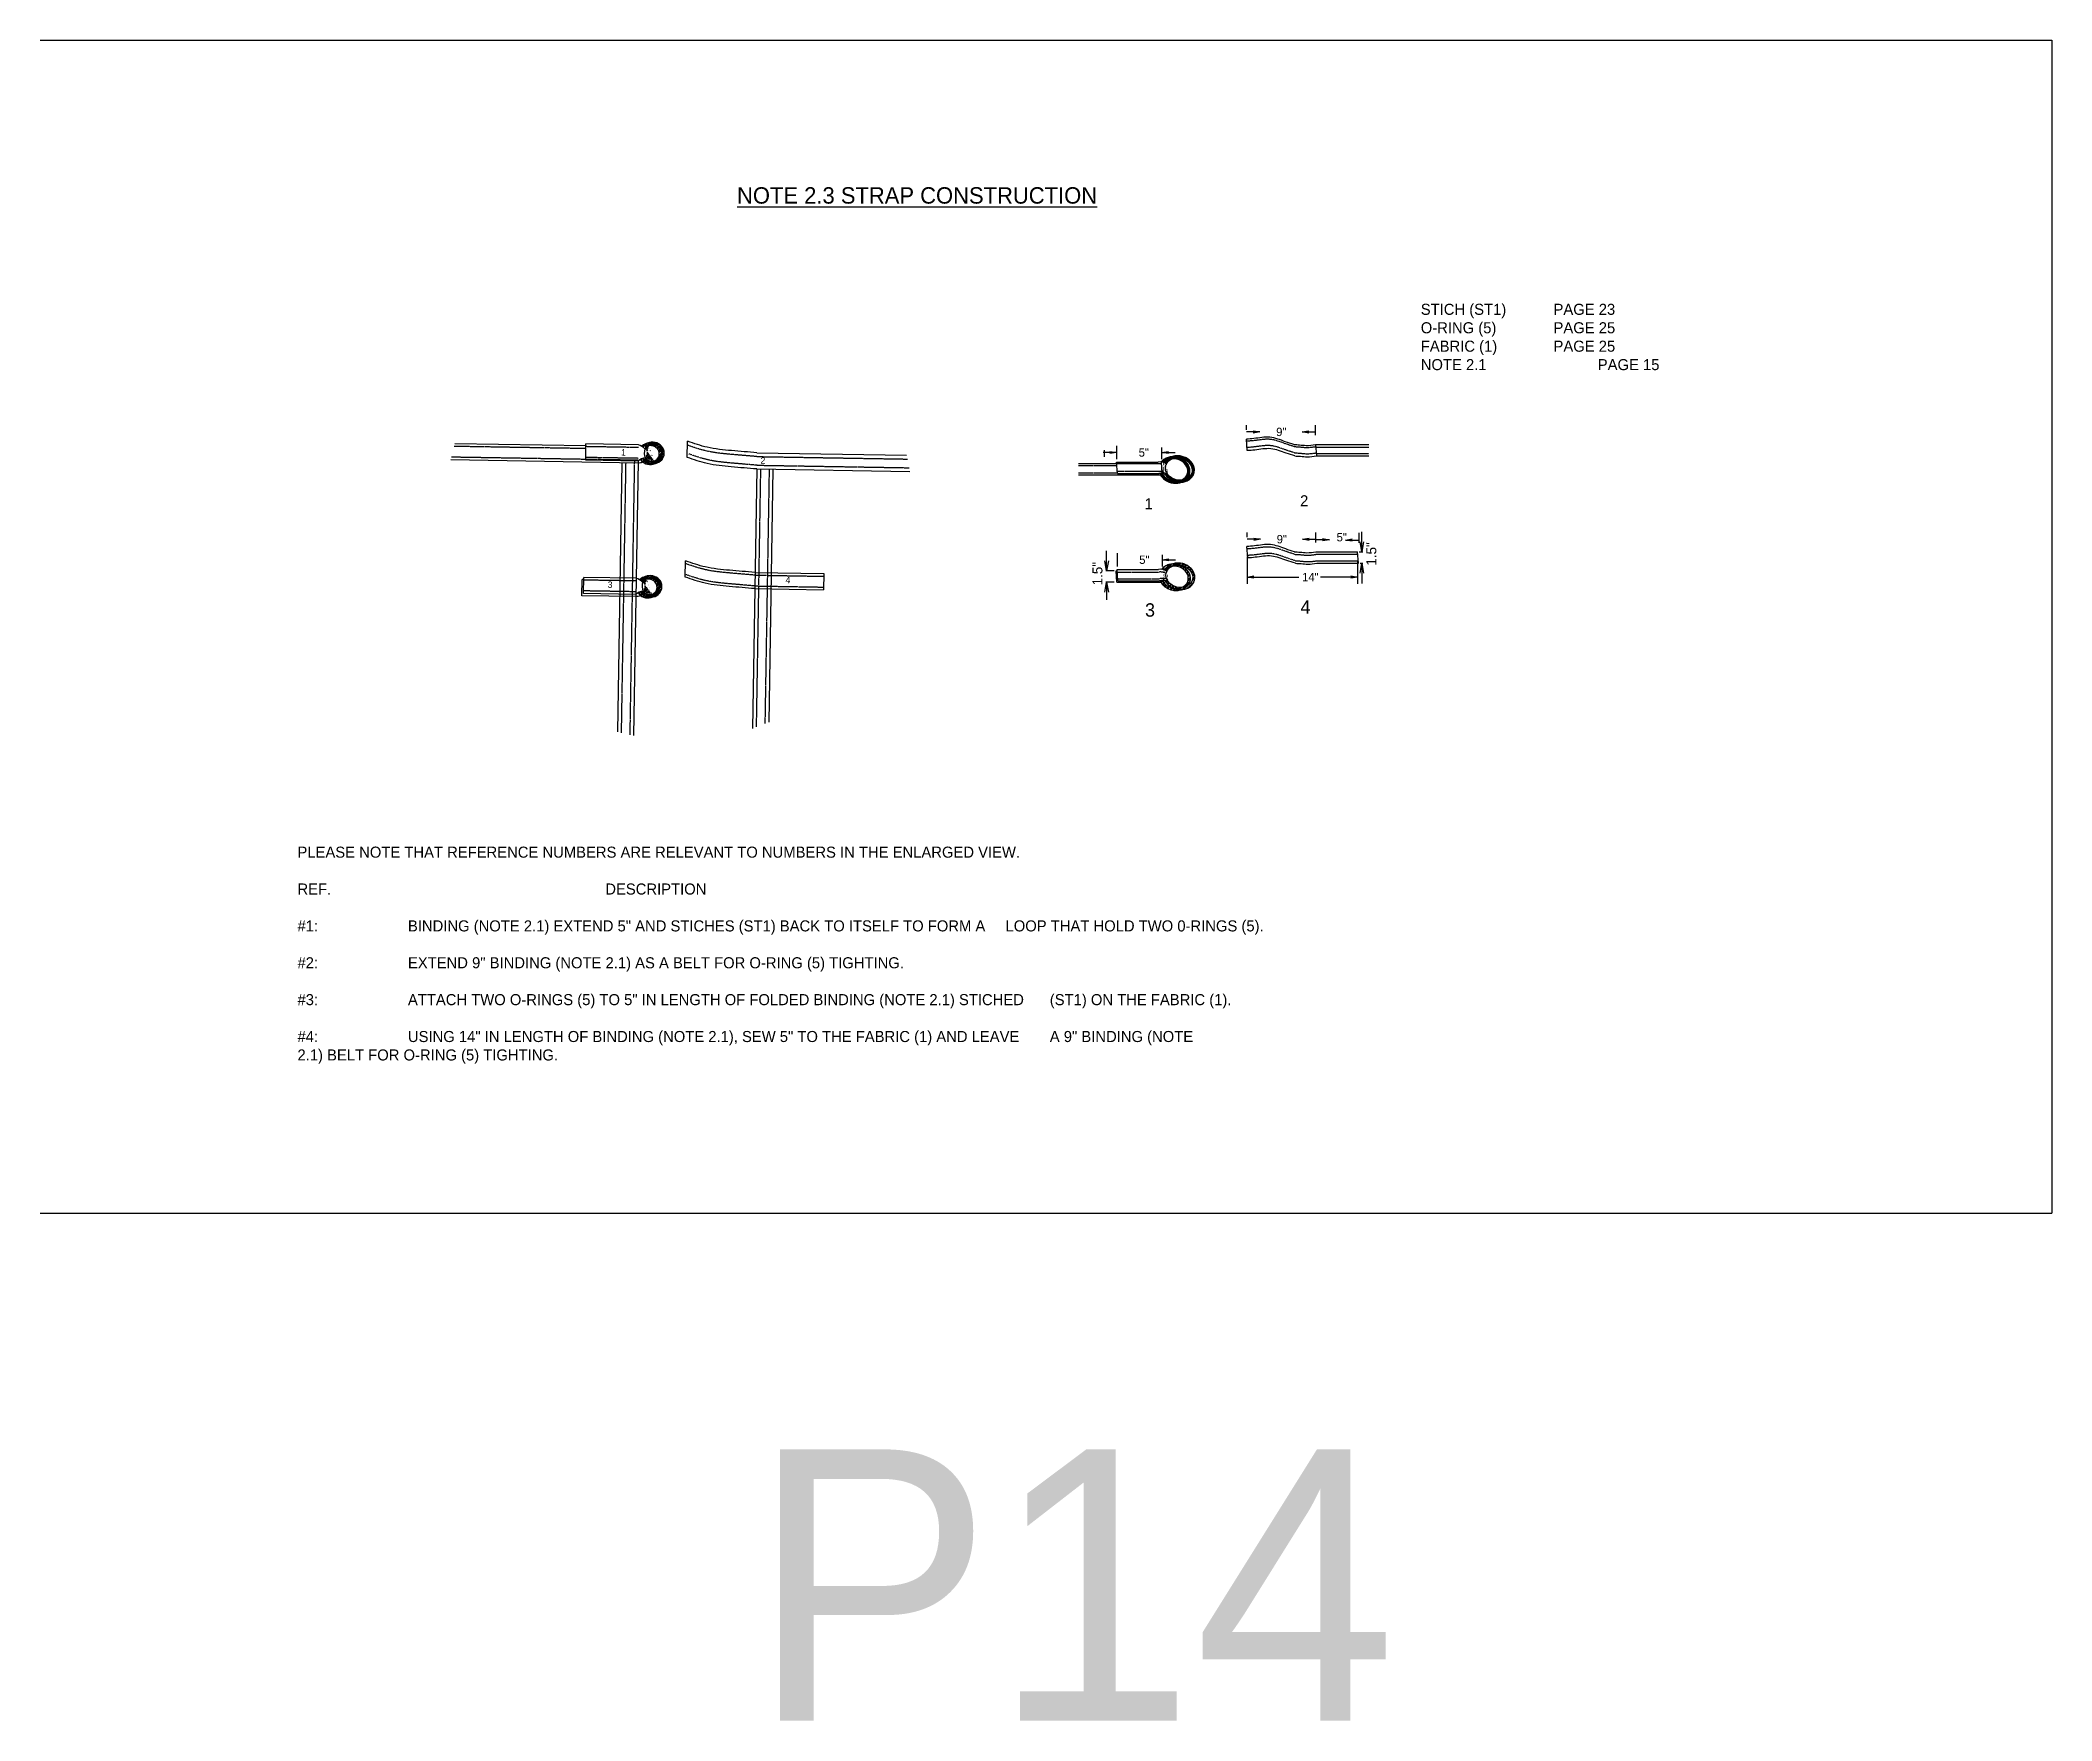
# Model space of a CAD drawing. Header units: inches. Extents: x 1631 to 16634, y 11819 to 13981.
# Drawn here: x 4031 to 4631, y 11844 to 12346 of the extents above; entities that cross this region are included whole.
import ezdxf

# ---------------------------------------------------------------- set-up
doc = ezdxf.new("R2010")
doc.units = ezdxf.units.IN
doc.header["$MEASUREMENT"] = 0
doc.linetypes.add('HIDDEN', pattern=[0.375, 0.25, -0.125])
for name, color, linetype in [('FRAME 025', 7, 'Continuous'), ('Object', 7, 'Continuous'), ('PEN2', 95, 'Continuous'), ('STECH', 7, 'HIDDEN'), ('TEXT', 7, 'Continuous'), ('WEBB', 5, 'Continuous')]:
    doc.layers.add(name, color=color, linetype=linetype)
pattern_1 = [(45, (2125.206, 13750.7479), (-0.61871843, 0.61871843), []), (45, (2125.206, 13751.1854), (-0.61871843, 0.61871843), [])]
pattern_2 = [(45, (3063.3795, 12280.93566), (-0.26516504, 0.26516504), []), (45, (3063.3795, 12281.12316), (-0.26516504, 0.26516504), [])]

msp = doc.modelspace()

# ---------------------------------------------------------------- texts
at = {"layer": 'Object'}
for s, height, p in [('1', 3.3, (4360.81005, 12205.63491)), ('2', 3.3, (4407.19637, 12206.54449)), ('3', 3.99374, (4360.96359, 12173.61862)), ('4', 3.99374, (4407.34991, 12174.5282))]:
    msp.add_text(s, height=height, dxfattribs=at).set_placement(p)
at = {"layer": 'Object', "char_height": 2.5, "attachment_point": 5}
for s, insert in [('9"', (4401.60062, 12228.73656)), ('5"', (4360.59176, 12222.59654)), ('9"', (4401.75416, 12196.72027)), ('5"', (4419.62835, 12197.30821)), ('5"', (4360.74531, 12190.58025)), ('14"', (4410.26522, 12185.43182))]:
    msp.add_mtext(s, dxfattribs=dict(at, insert=insert))
at = {"layer": 'PEN2', "char_height": 3.3, "attachment_point": 1}
for s, insert, width in [('\\pt91.8192;{\\C0;              \\H1.485x;  \\LNOTE 2.3 STRAP CONSTRUCTION\\l\\P\\P\\P\\P\\H0.6124x; }', (4218.45046, 12301.76447), 210.3834797), ('\\pt91.8192;{\\C0;PLEASE NOTE THAT REFERENCE NUMBERS ARE RELEVANT TO NUMBERS IN THE ENLARGED VIEW.\\P\\PREF.^IDESCRIPTION\\P^I\\P\\pt32.95;#1:^IBINDING (NOTE 2.1) EXTEND 5" AND STICHES (ST1) BACK TO ITSELF TO FORM A ^ILOOP THAT HOLD TWO 0-RINGS (5).\\P \\P#2:^IEXTEND 9" BINDING (NOTE 2.1) AS A BELT FOR O-RING (5) TIGHTING.\\P\\P#3:^IATTACH TWO O-RINGS (5) TO 5" IN LENGTH OF FOLDED BINDING (NOTE 2.1) STICHED ^I(ST1) ON THE FABRIC (1).\\P\\P\\pt32.95,91.8192;#4: ^IUSING 14" IN LENGTH OF BINDING (NOTE 2.1), SEW 5" TO THE FABRIC (1) AND LEAVE ^IA 9" BINDING (NOTE 2.1) BELT FOR O-RING (5) TIGHTING.\\P\\pt91.8192;\\P\\P\\H0.9091x; }', (4108.14608, 12104.99967), 274.4947321)]:
    msp.add_mtext(s, dxfattribs=dict(at, insert=insert, width=width))
at = {"layer": 'TEXT'}
for s, height, rotation, p in [('1', 1.90667, 358.69868381, (4204.67905, 12221.71871)), ('2', 1.90667, 358.69868381, (4246.26034, 12219.2742)), ('1.5"', 3, 90, (4429.95272, 12188.82803)), ('3', 1.90667, 358.69868381, (4200.66398, 12182.22299)), ('4', 1.90667, 358.69868381, (4253.71064, 12183.59133))]:
    msp.add_text(s, height=height, rotation=rotation, dxfattribs=at).set_placement(p)
msp.add_text('P14', height=80.977854, dxfattribs=at).set_placement((4243.18359, 11844.15809))
at = {"layer": 'TEXT', "insert": (4443.2014, 12266.97873), "char_height": 3.3, "width": 210.3834797, "attachment_point": 1}
msp.add_mtext('STICH (ST1)^I ^IPAGE 23\\PO-RING (5)^I^IPAGE 25\\PFABRIC (1)^I^IPAGE 25\\PNOTE 2.1^I^I^IPAGE 15', dxfattribs=at)
at = {"layer": 'TEXT', "ltscale": 0.015, "insert": (4346.78152, 12186.4441), "char_height": 3, "attachment_point": 5, "rotation": 90}
msp.add_mtext('1.5"', dxfattribs=at)

# ---------------------------------------------------------------- blocks, each defined once
blk = doc.blocks.new('_OPEN')
at = {"color": 0, "linetype": 'ByBlock'}
for p, q in [((-1, 0.17), (0, 0)), ((0, 0), (-1, -0.17)), ((0, 0), (-1, 0))]:
    blk.add_line(p, q, dxfattribs=at)

# ---------------------------------------------------------------- hatches: boundary and pattern name
at = {"layer": 'Object'}
h = msp.add_hatch(dxfattribs=at)
h.set_pattern_fill('STEEL', color=256, scale=6.454687, angle=21.74594133, style=0)
h.set_pattern_definition([(66.745941, (-6951.8786, 15796.3294), (-0.741291204, 0.31854604), []), (66.745941, (-6952.0281, 15796.7041), (-0.741291204, 0.31854604), [])])
edge = h.paths.add_edge_path()
edge.add_spline(control_points=[(4214.85115, 12219.30784), (4214.14406, 12219.15478), (4213.38886, 12219.20925), (4212.01417, 12219.72971), (4211.40218, 12220.2127), (4211.01072, 12220.83473), (4211.01038, 12220.83527), (4211.01004, 12220.83581)], knot_values=[3.671411641, 3.671411641, 3.671411641, 3.671411641, 4.30758933, 4.30758933, 4.967161628, 4.967161628, 4.967734327, 4.967734327, 4.967734327, 4.967734327], degree=3, periodic=0)
edge.add_arc((4211.88322, 12218.06466), 2.90547, 107.48941636, 120.79844824)
edge.add_spline(control_points=[(4210.39556, 12220.56038), (4210.58996, 12220.26783), (4210.83382, 12220.00761), (4211.11256, 12219.78841)], knot_values=[3.695136361, 3.695136361, 3.695136361, 3.695136361, 4.01059126, 4.01059126, 4.01059126, 4.01059126], degree=3, periodic=0)
edge.add_spline(control_points=[(4211.11256, 12219.78841), (4211.39618, 12219.56538), (4211.71591, 12219.38482), (4212.75618, 12218.99097), (4213.54222, 12218.94216), (4214.46991, 12219.16417), (4214.66407, 12219.2283), (4214.85115, 12219.30784)], knot_values=[4.01059126, 4.01059126, 4.01059126, 4.01059126, 4.331556638, 4.331556638, 4.991128936, 4.991128936, 5.170611964, 5.170611964, 5.170611964, 5.170611964], degree=3, periodic=0)
edge = h.paths.add_edge_path()
edge.add_ellipse((4214.03868, 12222.44939), major_axis=(2.69451, -0.04503), ratio=0.898186306, start_angle=283.07785115, end_angle=477.96447236)
edge.add_ellipse((4213.38119, 12222.24051), major_axis=(2.69451, -0.04503), ratio=0.898186306, start_angle=297.96447236, end_angle=463.07785115, ccw=False)
edge = h.paths.add_edge_path()
edge.add_spline(control_points=[(4211.12375, 12224.24335), (4211.27288, 12224.45075), (4211.44689, 12224.64127), (4211.91628, 12225.04617), (4212.23075, 12225.23864), (4212.56818, 12225.38149)], knot_values=[8.31237329, 8.31237329, 8.31237329, 8.31237329, 8.541552788, 8.541552788, 8.865204548, 8.865204548, 8.865204548, 8.865204548], degree=3, periodic=0)
edge.add_spline(control_points=[(4212.56818, 12225.38149), (4211.98307, 12225.25354), (4211.43103, 12224.98587), (4210.92491, 12224.54928), (4210.86774, 12224.49624), (4210.81258, 12224.44127)], knot_values=[1.826315613, 1.826315613, 1.826315613, 1.826315613, 2.352839743, 2.352839743, 2.422409425, 2.422409425, 2.422409425, 2.422409425], degree=3, periodic=0)
edge.add_arc((4207.97332, 12219.63393), 5.58319, 55.64826769, 59.43347324, ccw=False)
h = msp.add_hatch(dxfattribs=at)
h.set_pattern_fill('STEEL', color=256, scale=4.841016, angle=171.74594133, style=0)
h.set_pattern_definition([(216.7459413, (-6951.8786, 15796.3294), (0.362027996, -0.484885925), []), (216.7459413, (-6951.92206, 15796.03), (0.362027996, -0.484885925), [])])
edge = h.paths.add_edge_path()
edge.add_spline(control_points=[(4214.85115, 12219.30784), (4214.87716, 12219.31346), (4214.90309, 12219.31937), (4215.6582, 12219.50008), (4216.32964, 12219.89934), (4217.26, 12221.00137), (4217.52822, 12221.69128), (4217.53992, 12222.39088), (4217.54683, 12222.8047), (4217.4661, 12223.21953), (4217.02425, 12224.27821), (4216.49553, 12224.84839), (4215.19337, 12225.57311), (4214.42256, 12225.73033), (4213.29337, 12225.62456), (4212.91841, 12225.52976), (4212.56818, 12225.38149)], knot_values=[4.967734327, 4.967734327, 4.967734327, 4.967734327, 4.991128936, 4.991128936, 5.650701234, 5.650701234, 6.283185307, 6.283185307, 6.283185307, 6.657308156, 6.657308156, 7.316880454, 7.316880454, 7.976452752, 7.976452752, 8.31237329, 8.31237329, 8.31237329, 8.31237329], degree=3, periodic=0)
edge.add_spline(control_points=[(4212.56818, 12225.38149), (4212.23075, 12225.23864), (4211.91628, 12225.04617), (4211.44689, 12224.64127), (4211.27288, 12224.45075), (4211.12375, 12224.24335)], knot_values=[8.31237329, 8.31237329, 8.31237329, 8.31237329, 8.63602505, 8.63602505, 8.865204548, 8.865204548, 8.865204548, 8.865204548], degree=3, periodic=0)
edge.add_arc((4207.97332, 12219.63393), 5.58319, 47.3672741, 55.64826769, ccw=False)
edge.add_ellipse((4214.03868, 12222.44939), major_axis=(2.69451, -0.04503), ratio=0.898186306, start_angle=477.96447236, end_angle=508.80245257, ccw=False)
edge.add_ellipse((4214.03868, 12222.44939), major_axis=(2.69451, -0.04503), ratio=0.898186306, start_angle=283.07785115, end_angle=477.96447236, ccw=False)
edge.add_ellipse((4214.03868, 12222.44939), major_axis=(2.69451, -0.04503), ratio=0.898186306, start_angle=218.74063, end_angle=283.07785115, ccw=False)
edge.add_arc((4211.88322, 12218.06466), 2.90547, 89.43845969, 107.48941636)
edge.add_spline(control_points=[(4211.01004, 12220.83581), (4211.01038, 12220.83527), (4211.01072, 12220.83473), (4211.40218, 12220.2127), (4212.01417, 12219.72971), (4213.38886, 12219.20925), (4214.14406, 12219.15478), (4214.85115, 12219.30784)], knot_values=[3.671411641, 3.671411641, 3.671411641, 3.671411641, 3.67198434, 3.67198434, 4.331556638, 4.331556638, 4.967734327, 4.967734327, 4.967734327, 4.967734327], degree=3, periodic=0)
h = msp.add_hatch(dxfattribs=at)
h.set_pattern_fill('STEEL', color=256, scale=3, style=0)
h.set_pattern_definition(pattern_2)
edge = h.paths.add_edge_path()
edge.add_spline(control_points=[(4365.3367, 12216.37899), (4365.46736, 12216.0585), (4365.64299, 12215.75165), (4366.10387, 12215.13724), (4366.40197, 12214.83709), (4367.07408, 12214.3151), (4367.44807, 12214.09322), (4368.24341, 12213.74177), (4368.66471, 12213.61221), (4369.52391, 12213.45434), (4369.96176, 12213.42605), (4370.82227, 12213.47423), (4371.2449, 12213.55071), (4372.04318, 12213.80634), (4372.41883, 12213.98554), (4373.09152, 12214.43801), (4373.38846, 12214.71143), (4373.87301, 12215.33369), (4374.06025, 12215.68253), (4374.20735, 12216.13238), (4374.2304, 12216.21318), (4374.25033, 12216.29473), (4374.30947, 12216.53673), (4374.34103, 12216.78543), (4374.3502, 12217.426), (4374.28721, 12217.81945), (4374.03575, 12218.57555), (4373.84757, 12218.93822), (4373.36771, 12219.6059), (4373.07611, 12219.91101), (4372.41504, 12220.44414), (4372.04559, 12220.67217), (4371.2572, 12221.0368), (4370.83829, 12221.17337), (4369.98163, 12221.34573), (4369.54391, 12221.38151), (4368.68138, 12221.34835), (4368.25658, 12221.27941), (4367.4517, 12221.03853), (4367.07161, 12220.86653), (4366.38776, 12220.42758), (4366.08408, 12220.16047), (4365.80659, 12219.82122), (4365.77981, 12219.78721), (4365.75369, 12219.75276)], knot_values=[3.673009753, 3.673009753, 3.673009753, 3.673009753, 3.921304664, 3.921304664, 4.208786537, 4.208786537, 4.49626841, 4.49626841, 4.783750283, 4.783750283, 5.071232156, 5.071232156, 5.35871403, 5.35871403, 5.646195903, 5.646195903, 5.933677776, 5.933677776, 6.221159649, 6.221159649, 6.283185307, 6.283185307, 6.283185307, 6.467225621, 6.467225621, 6.754707494, 6.754707494, 7.042189367, 7.042189367, 7.32967124, 7.32967124, 7.617153113, 7.617153113, 7.904634986, 7.904634986, 8.192116859, 8.192116859, 8.479598732, 8.479598732, 8.767080606, 8.767080606, 9.054562479, 9.054562479, 9.086105043, 9.086105043, 9.086105043, 9.086105043], degree=3, periodic=0)
edge.add_arc((4365.29039, 12216.07219), 3.70961, 71.94771459, 82.8254889, ccw=False)
edge.add_ellipse((4369.70578, 12217.40534), major_axis=(3.93741, -0.96223), ratio=0.811923965, start_angle=222.86587567, end_angle=515.66996413, ccw=False)
edge.add_ellipse((4369.70578, 12217.40534), major_axis=(3.93741, -0.96223), ratio=0.811923965, start_angle=213.56578796, end_angle=222.86587567, ccw=False)
edge.add_arc((4366.32291, 12209.28205), 7.16513, 92.63920529, 97.91131453)
at = {"layer": 'Object', "ltscale": 2}
h = msp.add_hatch(dxfattribs=at)
h.set_pattern_fill('STEEL', color=256, scale=3, style=0)
h.set_pattern_definition(pattern_2)
edge = h.paths.add_edge_path()
edge.add_spline(control_points=[(4366.75596, 12216.43408), (4366.87293, 12216.18954), (4367.01624, 12215.95441), (4367.42985, 12215.403), (4367.72795, 12215.10286), (4368.40006, 12214.58086), (4368.77406, 12214.35899), (4369.56939, 12214.00754), (4369.9907, 12213.87798), (4370.8499, 12213.72011), (4371.28775, 12213.69181), (4372.14825, 12213.73999), (4372.57088, 12213.81648), (4373.36916, 12214.0721), (4373.74482, 12214.25131), (4374.41751, 12214.70377), (4374.71445, 12214.9772), (4375.199, 12215.59945), (4375.38624, 12215.9483), (4375.53333, 12216.39815), (4375.55638, 12216.47894), (4375.57631, 12216.5605), (4375.63545, 12216.80249), (4375.66702, 12217.05119), (4375.67618, 12217.69177), (4375.61319, 12218.08521), (4375.36173, 12218.84132), (4375.17356, 12219.20399), (4374.6937, 12219.87167), (4374.40209, 12220.17678), (4373.74102, 12220.7099), (4373.37157, 12220.93794), (4372.58318, 12221.30256), (4372.16428, 12221.43914), (4371.30761, 12221.6115), (4370.8699, 12221.64727), (4370.00736, 12221.61411), (4369.58257, 12221.54518), (4368.77769, 12221.3043), (4368.39759, 12221.13229), (4367.71374, 12220.69335), (4367.41007, 12220.42624), (4366.99852, 12219.92309), (4366.85955, 12219.70954), (4366.74623, 12219.48419)], knot_values=[3.727955315, 3.727955315, 3.727955315, 3.727955315, 3.921304664, 3.921304664, 4.208786537, 4.208786537, 4.49626841, 4.49626841, 4.783750283, 4.783750283, 5.071232156, 5.071232156, 5.35871403, 5.35871403, 5.646195903, 5.646195903, 5.933677776, 5.933677776, 6.221159649, 6.221159649, 6.283185307, 6.283185307, 6.283185307, 6.467225621, 6.467225621, 6.754707494, 6.754707494, 7.042189367, 7.042189367, 7.32967124, 7.32967124, 7.617153113, 7.617153113, 7.904634986, 7.904634986, 8.192116859, 8.192116859, 8.479598732, 8.479598732, 8.767080606, 8.767080606, 9.054562479, 9.054562479, 9.240225003, 9.240225003, 9.240225003, 9.240225003], degree=3, periodic=0)
edge.add_arc((4365.29039, 12216.07219), 3.70961, 57.2271158, 66.89286019, ccw=False)
edge.add_ellipse((4371.03177, 12217.6711), major_axis=(3.93741, -0.96223), ratio=0.811923965, start_angle=220.11928845, end_angle=529.66365189, ccw=False)
edge.add_arc((4366.32291, 12209.28205), 7.16513, 80.40356553, 86.53502641)
at = {"layer": 'Object'}
h = msp.add_hatch(dxfattribs=at)
h.set_pattern_fill('STEEL', color=256, scale=7, style=0)
h.set_pattern_definition(pattern_1)
edge = h.paths.add_edge_path()
edge.add_spline(control_points=[(4365.49024, 12184.36269), (4365.6209, 12184.04221), (4365.79653, 12183.73536), (4366.25741, 12183.12094), (4366.55551, 12182.8208), (4367.22762, 12182.2988), (4367.60162, 12182.07693), (4368.39695, 12181.72548), (4368.81825, 12181.59592), (4369.67745, 12181.43805), (4370.1153, 12181.40976), (4370.97581, 12181.45794), (4371.39844, 12181.53442), (4372.19672, 12181.79004), (4372.57237, 12181.96925), (4373.24506, 12182.42171), (4373.54201, 12182.69514), (4374.02656, 12183.31739), (4374.2138, 12183.66624), (4374.36089, 12184.11609), (4374.38394, 12184.19689), (4374.40387, 12184.27844), (4374.46301, 12184.52043), (4374.49457, 12184.76913), (4374.50374, 12185.40971), (4374.44075, 12185.80316), (4374.18929, 12186.55926), (4374.00112, 12186.92193), (4373.52125, 12187.58961), (4373.22965, 12187.89472), (4372.56858, 12188.42784), (4372.19913, 12188.65588), (4371.41074, 12189.02051), (4370.99183, 12189.15708), (4370.13517, 12189.32944), (4369.69745, 12189.36521), (4368.83492, 12189.33206), (4368.41013, 12189.26312), (4367.60525, 12189.02224), (4367.22515, 12188.85024), (4366.5413, 12188.41129), (4366.23763, 12188.14418), (4365.96014, 12187.80493), (4365.93335, 12187.77092), (4365.90723, 12187.73647)], knot_values=[3.673009753, 3.673009753, 3.673009753, 3.673009753, 3.921304664, 3.921304664, 4.208786537, 4.208786537, 4.49626841, 4.49626841, 4.783750283, 4.783750283, 5.071232156, 5.071232156, 5.35871403, 5.35871403, 5.646195903, 5.646195903, 5.933677776, 5.933677776, 6.221159649, 6.221159649, 6.283185307, 6.283185307, 6.283185307, 6.467225621, 6.467225621, 6.754707494, 6.754707494, 7.042189367, 7.042189367, 7.32967124, 7.32967124, 7.617153113, 7.617153113, 7.904634986, 7.904634986, 8.192116859, 8.192116859, 8.479598732, 8.479598732, 8.767080606, 8.767080606, 9.054562479, 9.054562479, 9.086105043, 9.086105043, 9.086105043, 9.086105043], degree=3, periodic=0)
edge.add_arc((4365.44393, 12184.0559), 3.70961, 71.94771459, 82.8254889, ccw=False)
edge.add_ellipse((4369.85933, 12185.38904), major_axis=(3.93741, -0.96223), ratio=0.811923965, start_angle=222.86587567, end_angle=515.66996413, ccw=False)
edge.add_ellipse((4369.85933, 12185.38904), major_axis=(3.93741, -0.96223), ratio=0.811923965, start_angle=213.56578796, end_angle=222.86587567, ccw=False)
edge.add_arc((4366.47645, 12177.26576), 7.16513, 92.63920529, 97.91131453)
at = {"layer": 'Object', "ltscale": 2}
h = msp.add_hatch(dxfattribs=at)
h.set_pattern_fill('STEEL', color=256, scale=7, style=0)
h.set_pattern_definition(pattern_1)
edge = h.paths.add_edge_path()
edge.add_spline(control_points=[(4366.9095, 12184.41779), (4367.02648, 12184.17325), (4367.16978, 12183.93812), (4367.5834, 12183.38671), (4367.8815, 12183.08656), (4368.55361, 12182.56457), (4368.9276, 12182.3427), (4369.72294, 12181.99125), (4370.14424, 12181.86168), (4371.00344, 12181.70382), (4371.44129, 12181.67552), (4372.30179, 12181.7237), (4372.72443, 12181.80019), (4373.52271, 12182.05581), (4373.89836, 12182.23502), (4374.57105, 12182.68748), (4374.86799, 12182.96091), (4375.35254, 12183.58316), (4375.53978, 12183.93201), (4375.68688, 12184.38186), (4375.70993, 12184.46265), (4375.72986, 12184.54421), (4375.78899, 12184.7862), (4375.82056, 12185.0349), (4375.82973, 12185.67547), (4375.76674, 12186.06892), (4375.51528, 12186.82503), (4375.3271, 12187.1877), (4374.84724, 12187.85537), (4374.55564, 12188.16049), (4373.89457, 12188.69361), (4373.52512, 12188.92165), (4372.73673, 12189.28627), (4372.31782, 12189.42285), (4371.46116, 12189.59521), (4371.02344, 12189.63098), (4370.16091, 12189.59782), (4369.73611, 12189.52888), (4368.93123, 12189.288), (4368.55114, 12189.116), (4367.86729, 12188.67706), (4367.56361, 12188.40994), (4367.15207, 12187.9068), (4367.01309, 12187.69325), (4366.89977, 12187.4679)], knot_values=[3.727955315, 3.727955315, 3.727955315, 3.727955315, 3.921304664, 3.921304664, 4.208786537, 4.208786537, 4.49626841, 4.49626841, 4.783750283, 4.783750283, 5.071232156, 5.071232156, 5.35871403, 5.35871403, 5.646195903, 5.646195903, 5.933677776, 5.933677776, 6.221159649, 6.221159649, 6.283185307, 6.283185307, 6.283185307, 6.467225621, 6.467225621, 6.754707494, 6.754707494, 7.042189367, 7.042189367, 7.32967124, 7.32967124, 7.617153113, 7.617153113, 7.904634986, 7.904634986, 8.192116859, 8.192116859, 8.479598732, 8.479598732, 8.767080606, 8.767080606, 9.054562479, 9.054562479, 9.240225003, 9.240225003, 9.240225003, 9.240225003], degree=3, periodic=0)
edge.add_arc((4365.44393, 12184.0559), 3.70961, 57.2271158, 66.89286019, ccw=False)
edge.add_ellipse((4371.18531, 12185.65481), major_axis=(3.93741, -0.96223), ratio=0.811923965, start_angle=220.11928845, end_angle=529.66365189, ccw=False)
edge.add_arc((4366.47645, 12177.26576), 7.16513, 80.40356553, 86.53502641)
at = {"layer": 'Object'}
h = msp.add_hatch(dxfattribs=at)
h.set_pattern_fill('STEEL', color=256, scale=6.454687, angle=21.74594133, style=0)
h.set_pattern_definition([(66.745941, (-6952.544, 15756.51625), (-0.741291204, 0.31854604), []), (66.745941, (-6952.6935, 15756.891), (-0.741291204, 0.31854604), [])])
edge = h.paths.add_edge_path()
edge.add_spline(control_points=[(4214.18577, 12179.49468), (4213.47868, 12179.34162), (4212.72347, 12179.3961), (4211.34879, 12179.91656), (4210.7368, 12180.39954), (4210.34533, 12181.02157), (4210.34499, 12181.02211), (4210.34465, 12181.02265)], knot_values=[3.671411641, 3.671411641, 3.671411641, 3.671411641, 4.30758933, 4.30758933, 4.967161628, 4.967161628, 4.967734327, 4.967734327, 4.967734327, 4.967734327], degree=3, periodic=0)
edge.add_arc((4211.21783, 12178.2515), 2.90547, 107.48941636, 120.79844824)
edge.add_spline(control_points=[(4209.73018, 12180.74722), (4209.92458, 12180.45467), (4210.16843, 12180.19445), (4210.44718, 12179.97525)], knot_values=[3.695136361, 3.695136361, 3.695136361, 3.695136361, 4.01059126, 4.01059126, 4.01059126, 4.01059126], degree=3, periodic=0)
edge.add_spline(control_points=[(4210.44718, 12179.97525), (4210.73079, 12179.75222), (4211.05053, 12179.57166), (4212.0908, 12179.17781), (4212.87684, 12179.129), (4213.80452, 12179.35101), (4213.99868, 12179.41514), (4214.18577, 12179.49468)], knot_values=[4.01059126, 4.01059126, 4.01059126, 4.01059126, 4.331556638, 4.331556638, 4.991128936, 4.991128936, 5.170611964, 5.170611964, 5.170611964, 5.170611964], degree=3, periodic=0)
edge = h.paths.add_edge_path()
edge.add_ellipse((4213.3733, 12182.63623), major_axis=(2.69451, -0.04503), ratio=0.898186306, start_angle=283.07785115, end_angle=477.96447236)
edge.add_ellipse((4212.71581, 12182.42735), major_axis=(2.69451, -0.04503), ratio=0.898186306, start_angle=297.96447236, end_angle=463.07785115, ccw=False)
edge = h.paths.add_edge_path()
edge.add_spline(control_points=[(4210.45837, 12184.43019), (4210.60749, 12184.63759), (4210.7815, 12184.82811), (4211.25089, 12185.23301), (4211.56536, 12185.42548), (4211.9028, 12185.56833)], knot_values=[8.31237329, 8.31237329, 8.31237329, 8.31237329, 8.541552788, 8.541552788, 8.865204548, 8.865204548, 8.865204548, 8.865204548], degree=3, periodic=0)
edge.add_spline(control_points=[(4211.9028, 12185.56833), (4211.31769, 12185.44039), (4210.76565, 12185.17271), (4210.25953, 12184.73612), (4210.20236, 12184.68308), (4210.1472, 12184.62811)], knot_values=[1.826315613, 1.826315613, 1.826315613, 1.826315613, 2.352839743, 2.352839743, 2.422409425, 2.422409425, 2.422409425, 2.422409425], degree=3, periodic=0)
edge.add_arc((4207.30793, 12179.82077), 5.58319, 55.64826769, 59.43347324, ccw=False)
h = msp.add_hatch(dxfattribs=at)
h.set_pattern_fill('STEEL', color=256, scale=4.841016, angle=171.74594133, style=0)
h.set_pattern_definition([(216.7459413, (-6952.544, 15756.51625), (0.362027996, -0.484885925), []), (216.7459413, (-6952.58744, 15756.2168), (0.362027996, -0.484885925), [])])
edge = h.paths.add_edge_path()
edge.add_spline(control_points=[(4214.18577, 12179.49468), (4214.21177, 12179.50031), (4214.23771, 12179.50622), (4214.99282, 12179.68692), (4215.66425, 12180.08619), (4216.59462, 12181.18821), (4216.86284, 12181.87812), (4216.87453, 12182.57772), (4216.88145, 12182.99154), (4216.80071, 12183.40638), (4216.35886, 12184.46506), (4215.83014, 12185.03523), (4214.52798, 12185.75996), (4213.75717, 12185.91718), (4212.62799, 12185.81141), (4212.25302, 12185.7166), (4211.9028, 12185.56833)], knot_values=[4.967734327, 4.967734327, 4.967734327, 4.967734327, 4.991128936, 4.991128936, 5.650701234, 5.650701234, 6.283185307, 6.283185307, 6.283185307, 6.657308156, 6.657308156, 7.316880454, 7.316880454, 7.976452752, 7.976452752, 8.31237329, 8.31237329, 8.31237329, 8.31237329], degree=3, periodic=0)
edge.add_spline(control_points=[(4211.9028, 12185.56833), (4211.56536, 12185.42548), (4211.25089, 12185.23301), (4210.7815, 12184.82811), (4210.60749, 12184.63759), (4210.45837, 12184.43019)], knot_values=[8.31237329, 8.31237329, 8.31237329, 8.31237329, 8.63602505, 8.63602505, 8.865204548, 8.865204548, 8.865204548, 8.865204548], degree=3, periodic=0)
edge.add_arc((4207.30793, 12179.82077), 5.58319, 47.3672741, 55.64826769, ccw=False)
edge.add_ellipse((4213.3733, 12182.63623), major_axis=(2.69451, -0.04503), ratio=0.898186306, start_angle=477.96447236, end_angle=508.80245257, ccw=False)
edge.add_ellipse((4213.3733, 12182.63623), major_axis=(2.69451, -0.04503), ratio=0.898186306, start_angle=283.07785115, end_angle=477.96447236, ccw=False)
edge.add_ellipse((4213.3733, 12182.63623), major_axis=(2.69451, -0.04503), ratio=0.898186306, start_angle=218.74063, end_angle=283.07785115, ccw=False)
edge.add_arc((4211.21783, 12178.2515), 2.90547, 89.43845969, 107.48941636)
edge.add_spline(control_points=[(4210.34465, 12181.02265), (4210.34499, 12181.02211), (4210.34533, 12181.02157), (4210.7368, 12180.39954), (4211.34879, 12179.91656), (4212.72347, 12179.3961), (4213.47868, 12179.34162), (4214.18577, 12179.49468)], knot_values=[3.671411641, 3.671411641, 3.671411641, 3.671411641, 3.67198434, 3.67198434, 4.331556638, 4.331556638, 4.967734327, 4.967734327, 4.967734327, 4.967734327], degree=3, periodic=0)

# ---------------------------------------------------------------- linework, layer by layer
at = {"layer": 'FRAME 025'}
for centre in [(4371.03177, 12217.6711), (4371.18531, 12185.65481)]:
    msp.add_ellipse(centre, major_axis=(3.93741, -0.96223), ratio=0.811923965, dxfattribs=at)
for points, knots in [([(4375.57631, 12216.5605), (4375.63545, 12216.80249), (4375.66702, 12217.05119), (4375.67618, 12217.69177), (4375.61319, 12218.08521), (4375.36173, 12218.84132), (4375.17356, 12219.20399), (4374.6937, 12219.87167), (4374.40209, 12220.17678), (4373.74102, 12220.7099), (4373.37157, 12220.93794), (4372.58318, 12221.30256), (4372.16428, 12221.43914), (4371.30761, 12221.6115), (4370.8699, 12221.64727), (4370.00736, 12221.61411), (4369.58257, 12221.54518), (4368.77769, 12221.3043), (4368.39759, 12221.13229), (4367.71374, 12220.69335), (4367.41007, 12220.42624), (4366.99852, 12219.92309), (4366.85955, 12219.70954), (4366.74623, 12219.48419)], [6.283185307, 6.283185307, 6.283185307, 6.283185307, 6.467225621, 6.467225621, 6.754707494, 6.754707494, 7.042189367, 7.042189367, 7.32967124, 7.32967124, 7.617153113, 7.617153113, 7.904634986, 7.904634986, 8.192116859, 8.192116859, 8.479598732, 8.479598732, 8.767080606, 8.767080606, 9.054562479, 9.054562479, 9.240225003, 9.240225003, 9.240225003, 9.240225003]), ([(4366.75596, 12216.43408), (4366.87293, 12216.18954), (4367.01624, 12215.95441), (4367.42985, 12215.403), (4367.72795, 12215.10286), (4368.40006, 12214.58086), (4368.77406, 12214.35899), (4369.56939, 12214.00754), (4369.9907, 12213.87798), (4370.8499, 12213.72011), (4371.28775, 12213.69181), (4372.14825, 12213.73999), (4372.57088, 12213.81648), (4373.36916, 12214.0721), (4373.74482, 12214.25131), (4374.41751, 12214.70377), (4374.71445, 12214.9772), (4375.199, 12215.59945), (4375.38624, 12215.9483), (4375.53333, 12216.39815), (4375.55638, 12216.47894), (4375.57631, 12216.5605)], [3.727955315, 3.727955315, 3.727955315, 3.727955315, 3.921304664, 3.921304664, 4.208786537, 4.208786537, 4.49626841, 4.49626841, 4.783750283, 4.783750283, 5.071232156, 5.071232156, 5.35871403, 5.35871403, 5.646195903, 5.646195903, 5.933677776, 5.933677776, 6.221159649, 6.221159649, 6.283185307, 6.283185307, 6.283185307, 6.283185307]), ([(4375.72986, 12184.54421), (4375.78899, 12184.7862), (4375.82056, 12185.0349), (4375.82973, 12185.67547), (4375.76674, 12186.06892), (4375.51528, 12186.82503), (4375.3271, 12187.1877), (4374.84724, 12187.85537), (4374.55564, 12188.16049), (4373.89457, 12188.69361), (4373.52512, 12188.92165), (4372.73673, 12189.28627), (4372.31782, 12189.42285), (4371.46116, 12189.59521), (4371.02344, 12189.63098), (4370.16091, 12189.59782), (4369.73611, 12189.52888), (4368.93123, 12189.288), (4368.55114, 12189.116), (4367.86729, 12188.67706), (4367.56361, 12188.40994), (4367.15207, 12187.9068), (4367.01309, 12187.69325), (4366.89977, 12187.4679)], [6.283185307, 6.283185307, 6.283185307, 6.283185307, 6.467225621, 6.467225621, 6.754707494, 6.754707494, 7.042189367, 7.042189367, 7.32967124, 7.32967124, 7.617153113, 7.617153113, 7.904634986, 7.904634986, 8.192116859, 8.192116859, 8.479598732, 8.479598732, 8.767080606, 8.767080606, 9.054562479, 9.054562479, 9.240225003, 9.240225003, 9.240225003, 9.240225003]), ([(4366.9095, 12184.41779), (4367.02648, 12184.17325), (4367.16978, 12183.93812), (4367.5834, 12183.38671), (4367.8815, 12183.08656), (4368.55361, 12182.56457), (4368.9276, 12182.3427), (4369.72294, 12181.99125), (4370.14424, 12181.86168), (4371.00344, 12181.70382), (4371.44129, 12181.67552), (4372.30179, 12181.7237), (4372.72443, 12181.80019), (4373.52271, 12182.05581), (4373.89836, 12182.23502), (4374.57105, 12182.68748), (4374.86799, 12182.96091), (4375.35254, 12183.58316), (4375.53978, 12183.93201), (4375.68688, 12184.38186), (4375.70993, 12184.46265), (4375.72986, 12184.54421)], [3.727955315, 3.727955315, 3.727955315, 3.727955315, 3.921304664, 3.921304664, 4.208786537, 4.208786537, 4.49626841, 4.49626841, 4.783750283, 4.783750283, 5.071232156, 5.071232156, 5.35871403, 5.35871403, 5.646195903, 5.646195903, 5.933677776, 5.933677776, 6.221159649, 6.221159649, 6.283185307, 6.283185307, 6.283185307, 6.283185307])]:
    msp.add_open_spline(points, degree=3, knots=knots, dxfattribs=at)
at = {"layer": 'Object'}
for p, q in [((4391.24616, 12229.38041), (4391.24616, 12230.73656)), ((4393.24616, 12228.73656), (4391.24616, 12228.73656)), ((4409.78314, 12228.73656), (4411.78314, 12228.73656)), ((4411.78314, 12227.78725), (4411.78314, 12230.73656)), ((4350.45923, 12222.59654), (4348.45923, 12222.59654)), ((4352.45923, 12224.60873), (4352.45923, 12220.59654)), ((4365.90786, 12224.10273), (4365.90786, 12220.59654)), ((4367.90786, 12222.59654), (4369.90786, 12222.59654)), ((4391.46598, 12223.15599), (4391.18133, 12226.57492)), ((4411.78314, 12224.98618), (4412.06778, 12221.56725)), ((4411.78314, 12224.98618), (4427.71207, 12224.98618)), ((4341.13383, 12219.32483), (4352.48426, 12219.32483)), ((4352.44831, 12219.75666), (4364.85923, 12219.75666)), ((4352.73296, 12216.33773), (4352.44831, 12219.75666)), ((4352.73296, 12216.33773), (4365.07534, 12216.33773)), ((4412.06778, 12221.56725), (4427.71207, 12221.56725)), ((4341.13383, 12215.9059), (4365.56762, 12215.9059)), ((4391.39971, 12197.36412), (4391.39971, 12198.72027)), ((4411.93669, 12195.77096), (4411.93669, 12198.72027)), ((4424.78167, 12195.68522), (4424.78167, 12198.63453)), ((4352.61278, 12192.59244), (4352.61278, 12188.58025)), ((4366.06141, 12192.08643), (4366.06141, 12188.58025)), ((4391.61952, 12191.13969), (4391.33488, 12194.55863)), ((4393.39971, 12196.72027), (4391.39971, 12196.72027)), ((4409.93669, 12196.72027), (4411.93669, 12196.72027)), ((4413.93669, 12196.5748), (4411.93669, 12196.5748)), ((4411.93669, 12192.96989), (4424.34761, 12192.96989)), ((4422.78167, 12196.48906), (4424.78167, 12196.48906)), ((4424.63225, 12189.55096), (4424.34761, 12192.96989)), ((4352.29721, 12187.30854), (4352.63781, 12187.30854)), ((4352.58185, 12183.88961), (4352.29721, 12187.30854)), ((4352.8865, 12184.32144), (4352.60186, 12187.74037)), ((4352.60186, 12187.74037), (4365.01278, 12187.74037)), ((4368.06141, 12190.58025), (4370.06141, 12190.58025)), ((4391.39971, 12191.56305), (4391.39971, 12183.43182)), ((4412.22133, 12189.55096), (4424.63225, 12189.55096)), ((4424.34761, 12189.96989), (4424.34761, 12183.43182)), ((4352.58185, 12183.88961), (4365.72117, 12183.88961)), ((4352.8865, 12184.32144), (4365.22888, 12184.32144)), ((4393.39971, 12185.43182), (4406.79697, 12185.43182)), ((4422.34761, 12185.43182), (4413.33858, 12185.43182))]:
    msp.add_line(p, q, dxfattribs=at)
for centre, radius, start, end in [((4365.29039, 12216.07219), 3.70961, 57.2271158, 96.6743014), ((4366.32291, 12209.28205), 7.16513, 80.40356553, 100.02729075), ((4366.31198, 12217.54745), 1.61181, 269.16122471, 293.48202424), ((4365.44393, 12184.0559), 3.70961, 57.2271158, 96.6743014), ((4366.47645, 12177.26576), 7.16513, 80.40356553, 100.02729075), ((4366.46553, 12185.53116), 1.61181, 269.16122471, 293.48202424)]:
    msp.add_arc(centre, radius, start, end, dxfattribs=at)
for centre, major_axis, ratio, start_param, end_param in [((4214.03868, 12222.44939), (2.69451, -0.04503), 0.898186306, 3.817744201, 8.88027804), ((4213.38119, 12222.24051), (2.69451, -0.04503), 0.898186306, 5.200461097, 8.082233196), ((4369.70578, 12217.40534), (3.93741, -0.96223), 0.811923965, 3.727426169, 9.000138728), ((4369.85933, 12185.38904), (3.93741, -0.96223), 0.811923965, 3.727426169, 9.000138728), ((4213.3733, 12182.63623), (2.69451, -0.04503), 0.898186306, 3.817744201, 8.88027804), ((4212.71581, 12182.42735), (2.69451, -0.04503), 0.898186306, 5.200461097, 8.082233196)]:
    msp.add_ellipse(centre, major_axis=major_axis, ratio=ratio, start_param=start_param, end_param=end_param, dxfattribs=at)
for points, knots in [([(4212.56818, 12225.38149), (4211.98307, 12225.25354), (4211.43103, 12224.98587), (4210.92491, 12224.54928), (4210.86774, 12224.49624), (4210.81258, 12224.44127)], [1.8263156134, 1.8263156134, 1.8263156134, 1.8263156134, 2.3528397433, 2.3528397433, 2.4224094246, 2.4224094246, 2.4224094246, 2.4224094246]), ([(4211.01004, 12220.83581), (4211.01038, 12220.83527), (4211.01072, 12220.83473), (4211.40218, 12220.2127), (4212.01417, 12219.72971), (4213.41368, 12219.19986), (4214.19972, 12219.15105), (4215.6582, 12219.50008), (4216.32964, 12219.89934), (4217.26, 12221.00137), (4217.52822, 12221.69128), (4217.53992, 12222.39088), (4217.54683, 12222.8047), (4217.4661, 12223.21953), (4217.02425, 12224.27821), (4216.49553, 12224.84839), (4215.19337, 12225.57311), (4214.42256, 12225.73033), (4212.92626, 12225.59018), (4212.20149, 12225.2922), (4211.44689, 12224.64127), (4211.27288, 12224.45075), (4211.12375, 12224.24335)], [3.671411641, 3.671411641, 3.671411641, 3.671411641, 3.67198434, 3.67198434, 4.331556638, 4.331556638, 4.991128936, 4.991128936, 5.650701234, 5.650701234, 6.283185307, 6.283185307, 6.283185307, 6.657308156, 6.657308156, 7.316880454, 7.316880454, 7.976452752, 7.976452752, 8.63602505, 8.63602505, 8.865204548, 8.865204548, 8.865204548, 8.865204548]), ([(4210.39556, 12220.56038), (4210.78776, 12219.97018), (4211.38124, 12219.51153), (4212.75618, 12218.99097), (4213.54222, 12218.94216), (4214.46991, 12219.16417), (4214.66407, 12219.2283), (4214.85115, 12219.30784)], [3.695136361, 3.695136361, 3.695136361, 3.695136361, 4.331556638, 4.331556638, 4.991128936, 4.991128936, 5.170611964, 5.170611964, 5.170611964, 5.170611964]), ([(4365.3367, 12216.37899), (4365.46736, 12216.0585), (4365.64299, 12215.75165), (4366.10387, 12215.13724), (4366.40197, 12214.83709), (4367.07408, 12214.3151), (4367.44807, 12214.09322), (4368.24341, 12213.74177), (4368.66471, 12213.61221), (4369.52391, 12213.45434), (4369.96176, 12213.42605), (4370.82227, 12213.47423), (4371.2449, 12213.55071), (4372.04318, 12213.80634), (4372.41883, 12213.98554), (4373.09152, 12214.43801), (4373.38846, 12214.71143), (4373.87301, 12215.33369), (4374.06025, 12215.68253), (4374.20735, 12216.13238), (4374.2304, 12216.21318), (4374.25033, 12216.29473)], [3.673009753, 3.673009753, 3.673009753, 3.673009753, 3.921304664, 3.921304664, 4.208786537, 4.208786537, 4.49626841, 4.49626841, 4.783750283, 4.783750283, 5.071232156, 5.071232156, 5.35871403, 5.35871403, 5.646195903, 5.646195903, 5.933677776, 5.933677776, 6.221159649, 6.221159649, 6.283185307, 6.283185307, 6.283185307, 6.283185307]), ([(4374.25033, 12216.29473), (4374.30947, 12216.53673), (4374.34103, 12216.78543), (4374.3502, 12217.426), (4374.28721, 12217.81945), (4374.03575, 12218.57555), (4373.84757, 12218.93822), (4373.36771, 12219.6059), (4373.07611, 12219.91101), (4372.41504, 12220.44414), (4372.04559, 12220.67217), (4371.2572, 12221.0368), (4370.83829, 12221.17337), (4369.98163, 12221.34573), (4369.54391, 12221.38151), (4368.68138, 12221.34835), (4368.25658, 12221.27941), (4367.4517, 12221.03853), (4367.07161, 12220.86653), (4366.38776, 12220.42758), (4366.08408, 12220.16047), (4365.80659, 12219.82122), (4365.77981, 12219.78721), (4365.75369, 12219.75276)], [6.283185307, 6.283185307, 6.283185307, 6.283185307, 6.467225621, 6.467225621, 6.754707494, 6.754707494, 7.042189367, 7.042189367, 7.32967124, 7.32967124, 7.617153113, 7.617153113, 7.904634986, 7.904634986, 8.192116859, 8.192116859, 8.479598732, 8.479598732, 8.767080606, 8.767080606, 9.054562479, 9.054562479, 9.086105043, 9.086105043, 9.086105043, 9.086105043]), ([(4374.40387, 12184.27844), (4374.46301, 12184.52043), (4374.49457, 12184.76913), (4374.50374, 12185.40971), (4374.44075, 12185.80316), (4374.18929, 12186.55926), (4374.00112, 12186.92193), (4373.52125, 12187.58961), (4373.22965, 12187.89472), (4372.56858, 12188.42784), (4372.19913, 12188.65588), (4371.41074, 12189.02051), (4370.99183, 12189.15708), (4370.13517, 12189.32944), (4369.69745, 12189.36521), (4368.83492, 12189.33206), (4368.41013, 12189.26312), (4367.60525, 12189.02224), (4367.22515, 12188.85024), (4366.5413, 12188.41129), (4366.23763, 12188.14418), (4365.96014, 12187.80493), (4365.93335, 12187.77092), (4365.90723, 12187.73647)], [6.283185307, 6.283185307, 6.283185307, 6.283185307, 6.467225621, 6.467225621, 6.754707494, 6.754707494, 7.042189367, 7.042189367, 7.32967124, 7.32967124, 7.617153113, 7.617153113, 7.904634986, 7.904634986, 8.192116859, 8.192116859, 8.479598732, 8.479598732, 8.767080606, 8.767080606, 9.054562479, 9.054562479, 9.086105043, 9.086105043, 9.086105043, 9.086105043]), ([(4209.73018, 12180.74722), (4210.12238, 12180.15702), (4210.71585, 12179.69837), (4212.0908, 12179.17781), (4212.87684, 12179.129), (4213.80452, 12179.35101), (4213.99868, 12179.41514), (4214.18577, 12179.49468)], [3.695136361, 3.695136361, 3.695136361, 3.695136361, 4.331556638, 4.331556638, 4.991128936, 4.991128936, 5.170611964, 5.170611964, 5.170611964, 5.170611964]), ([(4211.9028, 12185.56833), (4211.31769, 12185.44039), (4210.76565, 12185.17271), (4210.25953, 12184.73612), (4210.20236, 12184.68308), (4210.1472, 12184.62811)], [1.8263156134, 1.8263156134, 1.8263156134, 1.8263156134, 2.3528397433, 2.3528397433, 2.4224094246, 2.4224094246, 2.4224094246, 2.4224094246]), ([(4210.34465, 12181.02265), (4210.34499, 12181.02211), (4210.34533, 12181.02157), (4210.7368, 12180.39954), (4211.34879, 12179.91656), (4212.74829, 12179.3867), (4213.53433, 12179.33789), (4214.99282, 12179.68692), (4215.66425, 12180.08619), (4216.59462, 12181.18821), (4216.86284, 12181.87812), (4216.87453, 12182.57772), (4216.88145, 12182.99154), (4216.80071, 12183.40638), (4216.35886, 12184.46506), (4215.83014, 12185.03523), (4214.52798, 12185.75996), (4213.75717, 12185.91718), (4212.26087, 12185.77702), (4211.53611, 12185.47904), (4210.7815, 12184.82811), (4210.60749, 12184.63759), (4210.45837, 12184.43019)], [3.671411641, 3.671411641, 3.671411641, 3.671411641, 3.67198434, 3.67198434, 4.331556638, 4.331556638, 4.991128936, 4.991128936, 5.650701234, 5.650701234, 6.283185307, 6.283185307, 6.283185307, 6.657308156, 6.657308156, 7.316880454, 7.316880454, 7.976452752, 7.976452752, 8.63602505, 8.63602505, 8.865204548, 8.865204548, 8.865204548, 8.865204548]), ([(4365.49024, 12184.36269), (4365.6209, 12184.04221), (4365.79653, 12183.73536), (4366.25741, 12183.12094), (4366.55551, 12182.8208), (4367.22762, 12182.2988), (4367.60162, 12182.07693), (4368.39695, 12181.72548), (4368.81825, 12181.59592), (4369.67745, 12181.43805), (4370.1153, 12181.40976), (4370.97581, 12181.45794), (4371.39844, 12181.53442), (4372.19672, 12181.79004), (4372.57237, 12181.96925), (4373.24506, 12182.42171), (4373.54201, 12182.69514), (4374.02656, 12183.31739), (4374.2138, 12183.66624), (4374.36089, 12184.11609), (4374.38394, 12184.19689), (4374.40387, 12184.27844)], [3.673009753, 3.673009753, 3.673009753, 3.673009753, 3.921304664, 3.921304664, 4.208786537, 4.208786537, 4.49626841, 4.49626841, 4.783750283, 4.783750283, 5.071232156, 5.071232156, 5.35871403, 5.35871403, 5.646195903, 5.646195903, 5.933677776, 5.933677776, 6.221159649, 6.221159649, 6.283185307, 6.283185307, 6.283185307, 6.283185307])]:
    msp.add_open_spline(points, degree=3, knots=knots, dxfattribs=at)
for points in [[(4405.37205, 12224.98618), (4402.77391, 12225.83359), (4398.22962, 12227.13092), (4393.40711, 12226.76025), (4391.18133, 12226.57492)], [(4405.65669, 12221.56725), (4403.05856, 12222.41465), (4398.51427, 12223.71199), (4393.69175, 12223.34132), (4391.46598, 12223.15599)], [(4405.37205, 12224.98618), (4407.06512, 12224.88466), (4409.04385, 12224.72649), (4411.78314, 12224.98618)], [(4405.65669, 12221.56725), (4407.34976, 12221.46573), (4409.32849, 12221.30756), (4412.06778, 12221.56725)], [(4405.5256, 12192.96989), (4402.92746, 12193.81729), (4398.38317, 12195.11463), (4393.56065, 12194.74396), (4391.33488, 12194.55863)], [(4405.5256, 12192.96989), (4407.21866, 12192.86837), (4409.19739, 12192.7102), (4411.93669, 12192.96989)], [(4405.81024, 12189.55096), (4403.2121, 12190.39836), (4398.66781, 12191.69569), (4393.84529, 12191.32503), (4391.61952, 12191.13969)], [(4405.81024, 12189.55096), (4407.5033, 12189.44944), (4409.48204, 12189.29127), (4412.22133, 12189.55096)]]:
    msp.add_spline(points, degree=3, dxfattribs=at)
at = {"layer": 'STECH', "ltscale": 0.015}
for p, q in [((4154.88324, 12224.52117), (4194.17392, 12223.86452)), ((4209.83244, 12224.08699), (4194.182, 12224.34855)), ((4411.78314, 12224.23618), (4427.71207, 12224.23618)), ((4412.06778, 12222.31725), (4427.71207, 12222.31725)), ((4154.09428, 12221.30656), (4209.77042, 12220.37606)), ((4209.77851, 12220.8601), (4194.12807, 12221.12166)), ((4206.04601, 12219.63136), (4204.69808, 12138.9782)), ((4208.63561, 12220.07225), (4207.27013, 12138.36874)), ((4246.25601, 12217.66249), (4244.96948, 12140.68317)), ((4245.14547, 12218.81078), (4290.57788, 12218.05148)), ((4245.18862, 12221.39229), (4290.08467, 12220.64196)), ((4248.83752, 12217.61935), (4247.56787, 12141.65002)), ((4341.13383, 12218.7495), (4352.48426, 12218.7495)), ((4341.13383, 12216.56436), (4352.68107, 12216.56436)), ((4352.48426, 12219.32483), (4365.78459, 12219.32483)), ((4352.68107, 12216.98628), (4365.95349, 12216.98628)), ((4411.93669, 12192.21989), (4424.34761, 12192.21989)), ((4244.59729, 12186.01052), (4265.08806, 12185.66806)), ((4352.6697, 12186.92552), (4365.08062, 12186.92552)), ((4412.22133, 12190.30096), (4424.63225, 12190.30096)), ((4209.11312, 12181.04694), (4193.46269, 12181.3085)), ((4209.16705, 12184.27383), (4193.51662, 12184.53539)), ((4244.54336, 12182.78362), (4265.03413, 12182.44117)), ((4352.83436, 12184.94773), (4365.17674, 12184.94773))]:
    msp.add_line(p, q, dxfattribs=at)
for centre, radius, start, end in [((4365.51177, 12183.24104), 3.70961, 62.44023215, 96.6743014), ((4366.47645, 12177.89205), 7.16513, 83.06503391, 100.02729075)]:
    msp.add_arc(centre, radius, start, end, dxfattribs=at)
for points, knots in [([(4245.11442, 12221.39598), (4243.24961, 12221.55016), (4241.38352, 12221.70445), (4238.08169, 12221.98878), (4236.6486, 12222.10792), (4233.75006, 12222.41308), (4232.29075, 12222.60518), (4229.5019, 12223.17388), (4228.18696, 12223.54556), (4226.08885, 12224.21861), (4225.28146, 12224.49657), (4224.4811, 12224.77448)], [0, 0, 0, 0, 1.741493415, 1.741493415, 3.073975438, 3.073975438, 4.406457461, 4.406457461, 5.63169997, 5.63169997, 6.414820147, 6.414820147, 6.414820147, 6.414820147]), ([(4245.21967, 12218.80709), (4243.35483, 12218.96128), (4241.49128, 12219.11537), (4237.87338, 12219.42692), (4236.11272, 12219.56882), (4233.17677, 12219.92042), (4231.97771, 12220.1033), (4228.80298, 12220.7981), (4226.82078, 12221.48436), (4224.79098, 12222.19)], [0, 0, 0, 0, 1.741524138, 1.741524138, 3.377448202, 3.377448202, 4.538477965, 4.538477965, 6.529456204, 6.529456204, 6.529456204, 6.529456204])]:
    msp.add_open_spline(points, degree=3, knots=knots, dxfattribs=at)
for points in [[(4405.42342, 12224.3692), (4402.82528, 12225.2166), (4398.28099, 12226.51393), (4393.45847, 12226.14327), (4391.2327, 12225.95793)], [(4405.57944, 12222.49523), (4402.9813, 12223.34263), (4398.43701, 12224.63996), (4393.61449, 12224.2693), (4391.38872, 12224.08396)], [(4405.42342, 12224.3692), (4407.11648, 12224.26768), (4409.09522, 12224.10951), (4411.83451, 12224.3692)], [(4405.57944, 12222.49523), (4407.2725, 12222.39371), (4409.25123, 12222.23554), (4411.99053, 12222.49523)], [(4405.58804, 12192.21989), (4402.9899, 12193.06729), (4398.44561, 12194.36463), (4393.62309, 12193.99396), (4391.39732, 12193.80863)], [(4405.81024, 12190.30096), (4403.2121, 12191.14836), (4398.66781, 12192.44569), (4393.84529, 12192.07503), (4391.61952, 12191.88969)], [(4405.58804, 12192.21989), (4407.2811, 12192.11837), (4409.25984, 12191.9602), (4411.99913, 12192.21989)], [(4244.54336, 12182.78362), (4236.97126, 12183.42554), (4229.7266, 12184.41552), (4223.83684, 12186.22532)], [(4244.59729, 12186.01052), (4237.02519, 12186.65244), (4229.78053, 12187.64241), (4223.89077, 12189.45221)], [(4405.81024, 12190.30096), (4407.5033, 12190.19944), (4409.48204, 12190.04127), (4412.22133, 12190.30096)]]:
    msp.add_spline(points, degree=3, dxfattribs=at)
at = {"layer": 'TEXT'}
for p, q in [((4031.41637, 12345.62554), (4631.41637, 12345.62554)), ((4631.41637, 12345.62554), (4631.41637, 11995.62554)), ((4631.41637, 12345.62554), (4631.41637, 11995.62554)), ((4348.87166, 12221.32483), (4348.87166, 12223.32483)), ((4365.75369, 12219.75276), (4365.99298, 12216.43958)), ((4031.41637, 11995.62554), (4631.41637, 11995.62554))]:
    msp.add_line(p, q, dxfattribs=at)
at = {"layer": 'TEXT', "ltscale": 0.015}
for p, q in [((4425.62928, 12195.96989), (4425.62928, 12198.96989)), ((4349.50685, 12190.30854), (4349.50685, 12193.30854)), ((4424.84761, 12192.96989), (4425.87928, 12192.96989)), ((4351.79721, 12187.30854), (4349.25685, 12187.30854)), ((4425.13225, 12189.55096), (4425.87928, 12189.55096)), ((4425.62928, 12186.55096), (4425.62928, 12183.55096)), ((4351.79721, 12183.88961), (4349.25685, 12183.88961)), ((4349.50685, 12180.88961), (4349.50685, 12178.61559))]:
    msp.add_line(p, q, dxfattribs=at)
at = {"layer": 'WEBB'}
for p, q in [((4155.10594, 12225.3244), (4194.1874, 12224.67124)), ((4194.11459, 12220.31493), (4194.19549, 12225.15527)), ((4209.84592, 12224.89371), (4194.19549, 12225.15527)), ((4224.42007, 12221.12306), (4224.50097, 12225.9634)), ((4245.20749, 12222.52171), (4289.83653, 12221.77583)), ((4153.92209, 12220.50249), (4209.75693, 12219.56934)), ((4209.76502, 12220.05337), (4194.11459, 12220.31493)), ((4204.91659, 12219.65023), (4203.57335, 12139.27744)), ((4209.76502, 12220.05337), (4208.39594, 12138.1342)), ((4245.1266, 12217.68137), (4243.8333, 12140.29697)), ((4245.1266, 12217.68137), (4290.76178, 12216.91868)), ((4249.96694, 12217.60047), (4248.7053, 12142.1109)), ((4223.82335, 12185.4186), (4223.90425, 12190.25894)), ((4244.61078, 12186.81724), (4265.10155, 12186.47478)), ((4265.10155, 12186.47478), (4265.02065, 12181.63444)), ((4192.95439, 12179.86449), (4193.03528, 12184.70483)), ((4193.51932, 12184.69674), (4193.03528, 12184.70483)), ((4193.44921, 12180.50178), (4193.5301, 12185.34212)), ((4209.09964, 12180.24022), (4193.44921, 12180.50178)), ((4209.18053, 12185.08056), (4193.5301, 12185.34212)), ((4244.52988, 12181.9769), (4265.02065, 12181.63444)), ((4209.08885, 12179.59484), (4192.95439, 12179.86449))]:
    msp.add_line(p, q, dxfattribs=at)
for centre, radius, start, end in [((4207.97332, 12219.63393), 5.58319, 47.3672741, 70.40314399), ((4215.91814, 12222.58701), 4.32047, 164.50096566, 201.97930619), ((4210.10262, 12221.7341), 2.19219, 260.92705887, 297.43215565), ((4211.88322, 12218.06466), 2.90547, 89.43845969, 136.80572211), ((4211.21783, 12178.2515), 2.90547, 89.43845969, 136.80572211), ((4207.30793, 12179.82077), 5.58319, 47.3672741, 70.40314399), ((4215.25276, 12182.77385), 4.32047, 164.50096566, 201.97930619), ((4209.43724, 12181.92094), 2.19219, 260.92705887, 297.43215565)]:
    msp.add_arc(centre, radius, start, end, dxfattribs=at)
for points in [[(4245.20749, 12222.52171), (4237.63539, 12223.16363), (4230.39073, 12224.1536), (4224.50097, 12225.9634)], [(4245.1266, 12217.68137), (4237.55449, 12218.32329), (4230.30983, 12219.31326), (4224.42007, 12221.12306)], [(4244.61078, 12186.81724), (4237.03867, 12187.45916), (4229.79401, 12188.44913), (4223.90425, 12190.25894)], [(4244.52988, 12181.9769), (4236.95777, 12182.61882), (4229.71311, 12183.60879), (4223.82335, 12185.4186)]]:
    msp.add_spline(points, degree=3, dxfattribs=at)

# ---------------------------------------------------------------- block references
at = {"layer": 'Object', "xscale": 2, "yscale": 2, "zscale": 2}
for p in [(4395.24616, 12228.73656), (4352.45923, 12222.59654), (4395.39971, 12196.72027), (4415.93669, 12196.5748), (4424.34761, 12185.43182)]:
    msp.add_blockref('_OPEN', p, dxfattribs=at)
at = {"layer": 'Object', "xscale": 2, "yscale": 2, "zscale": 2, "rotation": 180}
for p in [(4407.78314, 12228.73656), (4365.90786, 12222.59654), (4407.93669, 12196.72027), (4420.78167, 12196.48906), (4366.06141, 12190.58025), (4391.39971, 12185.43182)]:
    msp.add_blockref('_OPEN', p, dxfattribs=at)
at = {"layer": 'TEXT', "ltscale": 0.015, "xscale": 3, "yscale": 3, "zscale": 3}
for p, rotation in [((4425.62928, 12192.96989), 270), ((4349.50685, 12187.30854), 270), ((4425.62928, 12189.55096), 90), ((4349.50685, 12183.88961), 90)]:
    msp.add_blockref('_OPEN', p, dxfattribs=dict(at, rotation=rotation))

msp.set_redraw_order([(e.dxf.handle, doc.entitydb.next_handle()) for e in msp.query("TEXT MTEXT ATTDEF DIMENSION ARC_DIMENSION")])  # texts and dimensions are drawn at this point

doc.saveas('drawing.dxf')
